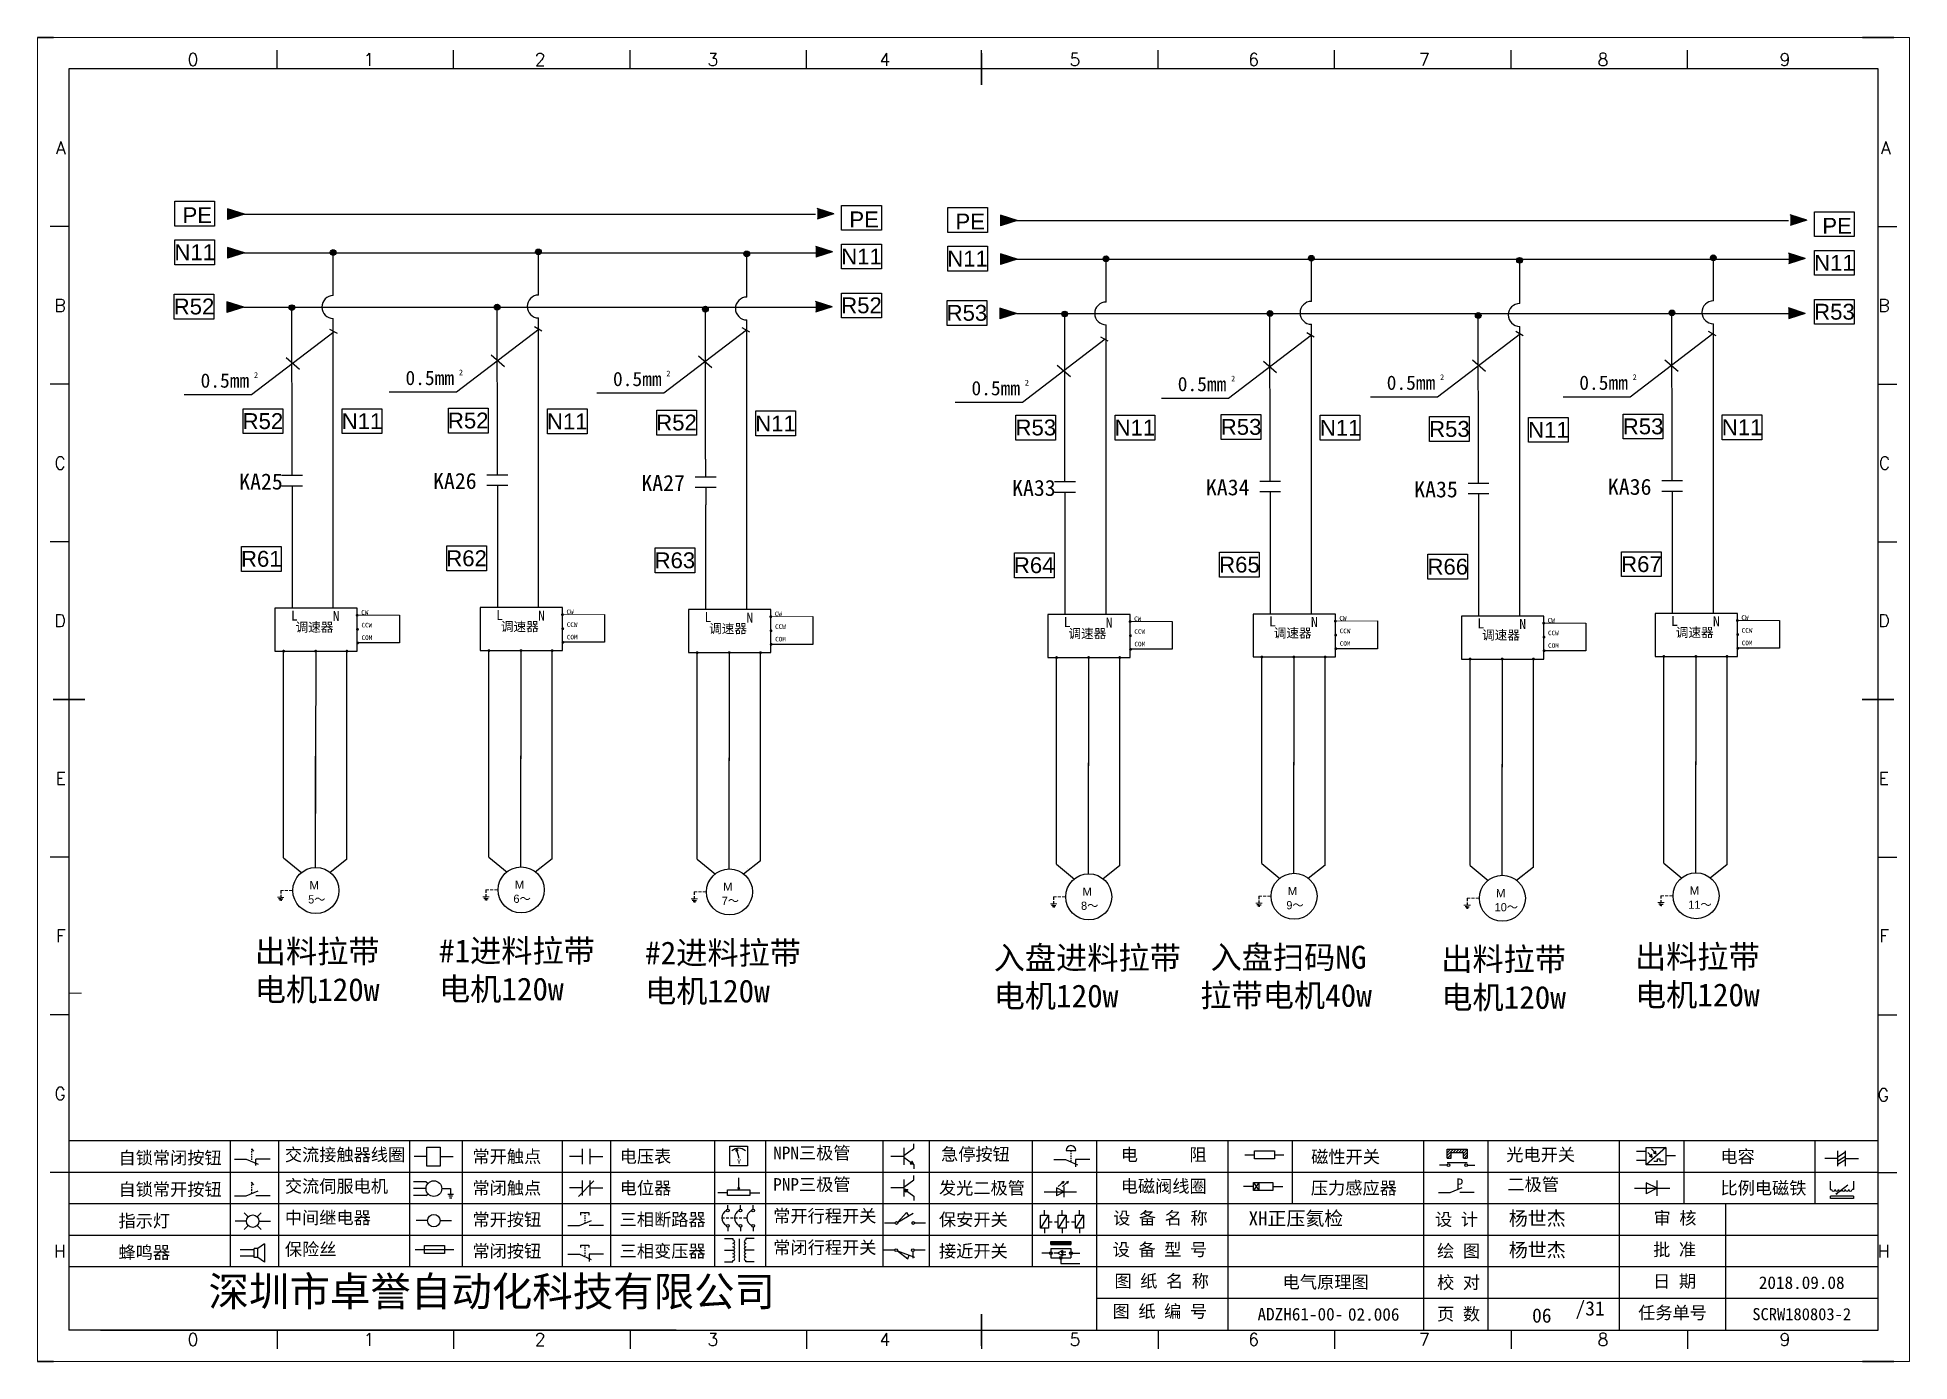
# Model space of a CAD drawing. Header units: millimetres. Extents: x 15130 to 37766, y 5931 to 11073.
# Drawn here: x 22954.3 to 23281.7, y 10083.5 to 10315 of the extents above; entities that cross this region are included whole.
import ezdxf
from ezdxf.enums import TextEntityAlignment as Align

# ---------------------------------------------------------------- set-up
doc = ezdxf.new("R2010")
doc.units = ezdxf.units.MM
doc.linetypes.add('DASHED', pattern=[0.75, 0.5, -0.25])
doc.layers.add('1', color=3, linetype='Continuous', lineweight=20)
doc.layers.add('元件', color=4, linetype='Continuous', lineweight=25)
doc.layers.add('AE_BOR', color=1, linetype='Continuous')
doc.layers.add('MISC', color=2, linetype='Continuous')
doc.styles.get("Standard").update_dxf_attribs({"font": ''})
doc.styles.add('WD', font='romans.shx', dxfattribs={"bigfont": 'gbcbig.shx'})
doc.styles.add('样式 0', font='')
doc.styles.add('样式 8', font='arial.ttf')
doc.styles.add('汉字', font='')
doc.styles.get('Standard').set_extended_font_data('SimSun')
doc.styles.get('样式 0').set_extended_font_data('KaiTi_GB2312')
doc.styles.get('汉字').set_extended_font_data('新宋体')

msp = doc.modelspace()

# ---------------------------------------------------------------- texts
at = {"color": 7, "lineweight": -2}
for p in [(23012.82, 10211.844), (23048.727, 10211.944), (23085.161, 10211.589), (23148.004, 10210.729), (23183.911, 10210.829), (23220.344, 10210.474), (23254.221, 10210.92)]:
    msp.add_text('CCW', height=0.8, dxfattribs=at).set_placement(p, align=Align.RIGHT)
at = {"style": '样式 8'}
for s, insert, char_height, width, attachment_point in [('N11', (22981.777, 10277.443), 2.772, 6.94087, 5), ('N11', (23098.406, 10276.703), 2.772, 6.94087, 5), ('N11', (23116.96, 10276.329), 2.772, 6.94087, 5), ('N11', (23268.58, 10275.589), 2.772, 6.94087, 5), ('R52', (22981.66, 10267.938), 2.772, 6.94087, 5), ('R52', (23098.406, 10268.138), 2.772, 6.94087, 5), ('R53', (23116.844, 10266.824), 2.772, 6.94087, 5), ('R53', (23268.58, 10267.023), 2.772, 6.94087, 5), ('R52', (22993.71, 10247.9), 2.772, 6.94087, 5), ('N11', (23011.034, 10247.9), 2.772, 6.94087, 5), ('R52', (23029.617, 10247.999), 2.772, 6.94087, 5), ('N11', (23046.941, 10247.865), 2.772, 6.94087, 5), ('R52', (23066.05, 10247.645), 2.772, 6.94087, 5), ('N11', (23083.374, 10247.51), 2.772, 6.94087, 5), ('R53', (23128.893, 10246.785), 2.772, 6.94087, 5), ('N11', (23146.217, 10246.785), 2.772, 6.94087, 5), ('R53', (23164.8, 10246.885), 2.772, 6.94087, 5), ('N11', (23182.124, 10246.75), 2.772, 6.94087, 5), ('R53', (23201.234, 10246.53), 2.772, 6.94087, 5), ('N11', (23218.557, 10246.395), 2.772, 6.94087, 5), ('R53', (23235.11, 10246.976), 2.772, 6.94087, 5), ('N11', (23252.434, 10246.842), 2.772, 6.94087, 5), ('R61', (22993.424, 10223.818), 2.772, 6.94087, 5), ('R62', (23029.331, 10223.917), 2.772, 6.94087, 5), ('R63', (23065.765, 10223.563), 2.772, 6.94087, 5), ('R64', (23128.607, 10222.703), 2.772, 6.94087, 5), ('R65', (23164.514, 10222.803), 2.772, 6.94087, 5), ('R66', (23200.948, 10222.448), 2.772, 6.94087, 5), ('R67', (23234.824, 10222.894), 2.772, 6.94087, 5), ('{\\C2;M}', (23001.851, 10167.478), 1.4336, 4.89597, 1), ('{\\C2;M}', (23037.758, 10167.578), 1.4336, 4.89597, 1), ('{\\C2;M}', (23074.192, 10167.223), 1.4336, 4.89597, 1), ('{\\fAIGDT|b0|i0|c2|p2;\\C2;5\\fSimSun|b0|i0|c134|p2;～}', (23001.619, 10165.008), 1.4336, 5.53203, 1), ('{\\fAIGDT|b0|i0|c2|p2;\\C2;6\\fSimSun|b0|i0|c134|p2;～}', (23037.526, 10165.108), 1.4336, 5.53203, 1), ('{\\fAIGDT|b0|i0|c2|p2;\\C2;7\\fSimSun|b0|i0|c134|p2;～}', (23073.959, 10164.753), 1.4336, 5.53203, 1), ('{\\fAIGDT|b0|i0|c2|p2;\\C2;8\\fSimSun|b0|i0|c134|p2;～}', (23136.802, 10163.894), 1.4336, 5.53203, 1), ('{\\C2;M}', (23137.034, 10166.364), 1.4336, 4.89597, 1), ('{\\fAIGDT|b0|i0|c2|p2;\\C2;9\\fSimSun|b0|i0|c134|p2;～}', (23172.709, 10163.994), 1.4336, 5.53203, 1), ('{\\C2;M}', (23172.941, 10166.463), 1.4336, 4.89597, 1), ('{\\C2;M}', (23209.375, 10166.108), 1.4336, 4.89597, 1), ('{\\fAIGDT|b0|i0|c2|p2;\\C2;11\\fSimSun|b0|i0|c134|p2;～}', (23243.019, 10164.085), 1.4336, 5.53203, 1), ('{\\C2;M}', (23243.251, 10166.555), 1.4336, 4.89597, 1), ('{\\fAIGDT|b0|i0|c2|p2;\\C2;10\\fSimSun|b0|i0|c134|p2;～}', (23209.143, 10163.639), 1.4336, 5.53203, 1)]:
    msp.add_mtext(s, dxfattribs=dict(at, insert=insert, char_height=char_height, width=width, attachment_point=attachment_point))
at = {"attachment_point": 1}
for s, insert, char_height, width in [('0.5mm ', (22982.809, 10256.263), 2.5, 18.43638), ('2', (22992.15, 10256.475), 1, 4.05808), ('0.5mm ', (23018.644, 10256.722), 2.5, 18.43638), ('2', (23027.985, 10256.934), 1, 4.05808), ('0.5mm ', (23054.939, 10256.538), 2.5, 18.43638), ('2', (23064.28, 10256.75), 1, 4.05808), ('0.5mm ', (23153.712, 10255.648), 2.5, 18.43638), ('2', (23163.054, 10255.86), 1, 4.05808), ('0.5mm ', (23190.264, 10255.887), 2.5, 18.43638), ('2', (23199.606, 10256.099), 1, 4.05808), ('0.5mm ', (23223.949, 10255.887), 2.5, 18.43638), ('2', (23233.291, 10256.099), 1, 4.05808), ('0.5mm ', (23117.638, 10254.931), 2.5, 18.43638), ('2', (23126.98, 10255.143), 1, 4.05808)]:
    msp.add_mtext(s, dxfattribs=dict(at, insert=insert, char_height=char_height, width=width))
at = {"color": 0, "lineweight": -2}
for s, insert, char_height, width, attachment_point in [('{调速器}', (22999.418, 10212.705), 1.62, 7.06375, 1), ('{调速器}', (23035.325, 10212.805), 1.62, 7.06375, 1), ('{调速器}', (23071.758, 10212.45), 1.62, 7.06375, 1), ('{调速器}', (23134.601, 10211.59), 1.62, 7.06375, 1), ('{调速器}', (23170.508, 10211.69), 1.62, 7.06375, 1), ('{调速器}', (23206.942, 10211.335), 1.62, 7.06375, 1), ('{调速器}', (23240.818, 10211.781), 1.62, 7.06375, 1), ('电气原理图', (23179.581, 10097.257), 2.205, 34.2306, 5), ('02.006', (23183.496, 10092.831), 2.205, 5.72397, 1)]:
    msp.add_mtext(s, dxfattribs=dict(at, insert=insert, char_height=char_height, width=width, attachment_point=attachment_point))
at = {"color": 0, "linetype": 'ByBlock', "lineweight": -2, "insert": (23217.396, 10091.508), "char_height": 2.5, "width": 5.1278, "attachment_point": 5}
msp.add_mtext('06', dxfattribs=at)
at = {"layer": 'MISC', "char_height": 2.772, "width": 4.96666, "attachment_point": 1, "style": '样式 8'}
for insert in [(22979.651, 10285.314), (23096.28, 10284.574), (23114.835, 10284.2), (23266.454, 10283.46)]:
    msp.add_mtext('PE', dxfattribs=dict(at, insert=insert))
at = {"layer": 'MISC', "color": 0, "style": '样式 0'}
for s, insert, char_height, width, attachment_point in [('KA25', (22989.563, 10238.753), 2.8, 7.9311, 1), ('KA26', (23023.464, 10238.853), 2.8, 7.9311, 1), ('KA27', (23059.897, 10238.498), 2.8, 7.9311, 1), ('KA33', (23124.747, 10237.639), 2.8, 7.9311, 1), ('KA34', (23158.647, 10237.738), 2.8, 7.9311, 1), ('KA35', (23195.08, 10237.383), 2.8, 7.9311, 1), ('KA36', (23228.957, 10237.83), 2.8, 7.9311, 1), ('\\pi6.764;{\\fSimSun|b0|i0|c134|p2;出料拉带\\P\\pi5.5402;电机}120w', (22985.518, 10151.636), 4, 35.28356, 4), ('\\pi3.0751;#1{\\fSimSun|b0|i0|c134|p2;进料拉带\\P\\pi5.5402;电机}120w', (23021.425, 10151.736), 4, 35.28356, 4), ('\\pi2.6942;#2{\\fSimSun|b0|i0|c134|p2;进料拉带\\P\\pi5.5402;电机}120w', (23057.859, 10151.381), 4, 35.28356, 4), ('\\pi0.81956;{\\fSimSun|b0|i0|c134|p2;入盘进料拉带\\P\\pi5.5402;电机}120w', (23120.701, 10150.522), 4, 35.28356, 4), ('\\pi2.8402;{\\fSimSun|b0|i0|c134|p2;入盘扫码}NG\\P\\pi1.064;{\\fSimSun|b0|i0|c134|p2;拉带电机}40w', (23156.608, 10150.622), 4, 35.28356, 4), ('\\pi6.764;{\\fSimSun|b0|i0|c134|p2;出料拉带\\P\\pi5.5402;电机}120w', (23193.042, 10150.267), 4, 35.28356, 4), ('\\pi6.764;{\\fSimSun|b0|i0|c134|p2;出料拉带\\P\\pi5.5402;电机}120w', (23226.918, 10150.713), 4, 35.28356, 4)]:
    msp.add_mtext(s, dxfattribs=dict(at, insert=insert, char_height=char_height, width=width, attachment_point=attachment_point))
at = {"layer": '元件', "color": 0}
for s, p in [('L', (22998.604, 10213.042)), ('N', (23005.929, 10212.942)), ('L', (23034.511, 10213.142)), ('N', (23041.836, 10213.042)), ('L', (23070.945, 10212.787)), ('N', (23078.269, 10212.687)), ('L', (23133.788, 10211.928)), ('N', (23141.112, 10211.827)), ('L', (23169.695, 10212.027)), ('N', (23177.019, 10211.927)), ('L', (23206.128, 10211.672)), ('N', (23213.453, 10211.572)), ('L', (23240.005, 10212.119)), ('N', (23247.329, 10212.019))]:
    msp.add_text(s, height=1.746, dxfattribs=at).set_placement(p)
for s, p in [('CW', (23012.146, 10214.065)), ('CW', (23048.053, 10214.165)), ('CW', (23084.487, 10213.81)), ('CW', (23147.33, 10212.951)), ('CW', (23183.237, 10213.05)), ('CW', (23219.67, 10212.695)), ('CW', (23253.547, 10213.142)), ('COM', (23012.836, 10209.647)), ('COM', (23048.743, 10209.747)), ('COM', (23085.177, 10209.392)), ('COM', (23148.019, 10208.532)), ('COM', (23183.926, 10208.632)), ('COM', (23220.36, 10208.277)), ('COM', (23254.236, 10208.723))]:
    msp.add_text(s, height=0.8, dxfattribs=at).set_placement(p, align=Align.RIGHT)

# ---------------------------------------------------------------- blocks, each defined once
blk = doc.blocks.new('磁性开关')
at = {"linetype": 'ByBlock'}
h = blk.add_hatch(dxfattribs=at)
h.set_pattern_fill('ANSI31', color=256, scale=0.1, style=0)
h.paths.add_polyline_path([(-1910.88, -776.69), (-1910.88, -775.29), (-1907.69, -775.29), (-1907.69, -776.69), (-1908.31, -776.69), (-1908.31, -775.79), (-1910.25, -775.79), (-1910.25, -776.69)])
for p, q in [((-1910.91, -777.81), (-1912.09, -777.81)), ((-1910.88, -776.69), (-1910.88, -775.29)), ((-1910.88, -775.29), (-1907.69, -775.29)), ((-1910.88, -776.69), (-1910.25, -776.69)), ((-1910.88, -777.39), (-1907.69, -777.39)), ((-1910.25, -776.69), (-1910.25, -775.79)), ((-1910.25, -775.79), (-1908.31, -775.79)), ((-1908.31, -776.69), (-1908.31, -775.79)), ((-1908.31, -776.69), (-1907.69, -776.69)), ((-1907.69, -775.29), (-1907.69, -776.69)), ((-1907.66, -777.81), (-1906.48, -777.81))]:
    blk.add_line(p, q, dxfattribs=at)
for centre in [(-1910.68, -777.81), (-1907.88, -777.81)]:
    blk.add_circle(centre, 0.225, dxfattribs=at)
blk = doc.blocks.new('*U8')
at = {"linetype": 'ByBlock'}
for p, q in [((-1909.23, -780.45), (-1909.23, -780.67)), ((-1909.23, -780.45), (-1908.92, -780.84)), ((-1909.23, -780.84), (-1909.23, -781.05)), ((-1911.92, -782.07), (-1910.06, -782.07)), ((-1910.06, -782.07), (-1908.18, -782.88)), ((-1909.23, -781.23), (-1909.23, -781.44)), ((-1909.23, -781.61), (-1909.23, -781.83)), ((-1909.23, -782), (-1909.23, -782.21)), ((-1909.23, -782.38), (-1909.23, -782.43)), ((-1908.52, -783.07), (-1908.52, -782.07)), ((-1906.25, -782.07), (-1908.52, -782.07))]:
    blk.add_line(p, q, dxfattribs=at)
blk = doc.blocks.new('*U11')
at = {"linetype": 'ByBlock'}
for p, q in [((-1911.92, -792.89), (-1910.06, -792.89)), ((-1910.06, -792.89), (-1908.18, -792.08)), ((-1908.88, -791.17), (-1909.23, -790.71)), ((-1909.23, -790.71), (-1909.23, -790.92)), ((-1909.23, -791.09), (-1909.23, -791.31)), ((-1909.23, -791.48), (-1909.23, -791.69)), ((-1909.23, -791.86), (-1909.23, -792.08)), ((-1909.23, -792.25), (-1909.23, -792.47)), ((-1906.25, -792.89), (-1908.52, -792.89))]:
    blk.add_line(p, q, dxfattribs=at)
blk = doc.blocks.new('蜂鸣器')
at = {"linetype": 'ByBlock'}
for p, q in [((-1907.17, -795.53), (-1908.25, -796.26)), ((-1907.17, -795.53), (-1907.17, -798.41)), ((-1908.8, -796.48), (-1911.01, -796.48)), ((-1908.8, -797.46), (-1911.01, -797.46)), ((-1908.25, -796.26), (-1908.8, -796.26)), ((-1908.8, -797.68), (-1908.8, -796.26)), ((-1908.25, -797.68), (-1908.8, -797.68)), ((-1908.25, -797.68), (-1908.25, -796.26)), ((-1907.17, -798.41), (-1908.25, -797.68))]:
    blk.add_line(p, q, dxfattribs=at)
blk = doc.blocks.new('指示灯')
at = {"linetype": 'ByBlock'}
for p, q in [((-1854.25, -776.92), (-1856.06, -776.92)), ((-1854.62, -775.59), (-1853.97, -776.23)), ((-1854.62, -778.25), (-1853.97, -777.61)), ((-1851.9, -775.59), (-1852.54, -776.23)), ((-1851.9, -778.25), (-1852.54, -777.61)), ((-1852.26, -776.92), (-1850.45, -776.92))]:
    blk.add_line(p, q, dxfattribs=at)
blk.add_circle((-1853.26, -776.92), 0.992, dxfattribs=at)
blk = doc.blocks.new('光电开关')
at = {"linetype": 'ByBlock'}
h = blk.add_hatch(dxfattribs=at)
h.set_pattern_fill('ANSI31', color=256, scale=0.01, style=0)
h.set_pattern_definition([(45, (0.172267, 0), (-0.0224506403, 0.0224506403), [])])
h.paths.add_polyline_path([(-1882.44, -776.34), (-1882.5, -775.91), (-1882.68, -776.07)])
h.paths.add_polyline_path([(-1882.86, -776.23), (-1882.44, -776.34), (-1882.68, -776.07)])
h.paths.add_polyline_path([(-1883.05, -776.88), (-1883.11, -776.45), (-1883.29, -776.61)])
h.paths.add_polyline_path([(-1883.47, -776.77), (-1883.05, -776.88), (-1883.29, -776.61)])
for p, q in [((-1884.01, -775.96), (-1885.56, -775.96)), ((-1884.01, -777.39), (-1885.56, -777.39)), ((-1880.91, -775.3), (-1884.01, -778.05)), ((-1883.75, -776.09), (-1883.05, -776.88)), ((-1883.11, -776.45), (-1883.47, -776.77)), ((-1883.05, -776.88), (-1883.47, -776.77)), ((-1883.14, -775.55), (-1882.44, -776.34)), ((-1883.05, -776.88), (-1883.11, -776.45)), ((-1882.5, -775.91), (-1882.86, -776.23)), ((-1882.44, -776.34), (-1882.86, -776.23)), ((-1882.78, -777.47), (-1882.23, -777.47)), ((-1882.44, -776.34), (-1882.5, -775.91)), ((-1882.23, -777.47), (-1882.23, -777.14)), ((-1882.23, -777.14), (-1881.78, -777.14)), ((-1881.78, -777.47), (-1881.78, -777.14)), ((-1881.23, -777.47), (-1881.78, -777.47)), ((-1879.37, -776.67), (-1880.91, -776.67))]:
    blk.add_line(p, q, dxfattribs=at)
blk.add_lwpolyline([(-1884.01, -775.3), (-1880.91, -775.3), (-1880.91, -778.05), (-1884.01, -778.05)], close=True, dxfattribs=at)
blk = doc.blocks.new('交流接触器线圈')
at = {"linetype": 'ByBlock'}
for p, q in [((-1880.82, -781.77), (-1882.87, -781.77)), ((-1878.72, -781.77), (-1876.67, -781.77))]:
    blk.add_line(p, q, dxfattribs=at)
blk.add_lwpolyline([(-1880.82, -780.28), (-1878.72, -780.28), (-1878.72, -783.26), (-1880.82, -783.26)], close=True, dxfattribs=at)
blk = doc.blocks.new('交流伺服电机')
at = {"linetype": 'ByBlock'}
for p, q in [((-1880.97, -785.75), (-1882.94, -785.75)), ((-1880.97, -786.85), (-1882.94, -786.85)), ((-1880.97, -785.75), (-1880.65, -786.03)), ((-1878.49, -786.85), (-1877.07, -786.85)), ((-1877.07, -786.85), (-1877.07, -787.72)), ((-1880.97, -787.94), (-1882.94, -787.94)), ((-1880.97, -787.94), (-1880.65, -787.67)), ((-1877.54, -787.72), (-1876.59, -787.72)), ((-1877.38, -788.01), (-1876.75, -788.01)), ((-1877.23, -788.29), (-1876.9, -788.29))]:
    blk.add_line(p, q, dxfattribs=at)
blk.add_circle((-1879.73, -786.85), 1.24, dxfattribs=at)
blk = doc.blocks.new('中间继电器')
at = {"linetype": 'ByBlock'}
for p, q in [((-1880.72, -791.92), (-1882.54, -791.92)), ((-1878.74, -791.92), (-1876.92, -791.92))]:
    blk.add_line(p, q, dxfattribs=at)
blk.add_circle((-1879.73, -791.92), 0.992, dxfattribs=at)
blk = doc.blocks.new('保险丝')
at = {"linetype": 'ByBlock'}
blk.add_line((-1882.72, -796.49), (-1876.55, -796.49), dxfattribs=at)
blk.add_lwpolyline([(-1881.2, -795.86), (-1878.06, -795.86), (-1878.06, -797.12), (-1881.2, -797.12)], close=True, dxfattribs=at)
blk = doc.blocks.new('常开按钮')
at = {"linetype": 'ByBlock'}
for p, q in [((-1910.06, -787.73), (-1908.18, -786.93)), ((-1909.9, -785.68), (-1908.56, -785.68)), ((-1909.9, -785.68), (-1909.9, -786.07)), ((-1909.23, -785.68), (-1909.23, -785.89)), ((-1909.23, -786.06), (-1909.23, -786.28)), ((-1909.23, -786.45), (-1909.23, -786.67)), ((-1909.23, -786.84), (-1909.23, -787.05)), ((-1908.56, -785.68), (-1908.56, -786.07)), ((-1911.92, -787.73), (-1910.06, -787.73)), ((-1909.23, -787.22), (-1909.23, -787.38)), ((-1906.25, -787.73), (-1908.52, -787.73))]:
    blk.add_line(p, q, dxfattribs=at)
blk = doc.blocks.new('常开触点')
at = {"linetype": 'ByBlock'}
for p, q in [((-1853.82, -782.99), (-1853.82, -780.56)), ((-1852.6, -782.99), (-1852.6, -780.56)), ((-1853.82, -781.77), (-1855.88, -781.77)), ((-1852.6, -781.77), (-1850.55, -781.77))]:
    blk.add_line(p, q, dxfattribs=at)
blk = doc.blocks.new('常闭触点')
at = {"linetype": 'ByBlock'}
for p, q in [((-1853.82, -786.77), (-1855.88, -786.77)), ((-1852.01, -785.66), (-1854.43, -788.1)), ((-1853.82, -787.99), (-1853.82, -785.56)), ((-1852.6, -787.99), (-1852.6, -785.56)), ((-1852.6, -786.77), (-1850.55, -786.77))]:
    blk.add_line(p, q, dxfattribs=at)
blk = doc.blocks.new('常闭按钮')
at = {"linetype": 'ByBlock'}
for p, q in [((-1856.13, -792.28), (-1854.28, -792.28)), ((-1854.28, -792.28), (-1852.4, -793.09)), ((-1854.11, -790.83), (-1852.77, -790.83)), ((-1854.11, -790.83), (-1854.11, -791.22)), ((-1853.44, -790.83), (-1853.44, -791.04)), ((-1853.44, -791.21), (-1853.44, -791.43)), ((-1853.44, -791.6), (-1853.44, -791.82)), ((-1853.44, -791.99), (-1853.44, -792.2)), ((-1853.44, -792.37), (-1853.44, -792.53)), ((-1852.77, -790.83), (-1852.77, -791.22)), ((-1850.47, -792.28), (-1852.73, -792.28)), ((-1852.73, -792.28), (-1852.73, -793.43))]:
    blk.add_line(p, q, dxfattribs=at)
blk = doc.blocks.new('电磁阀线圈')
at = {"linetype": 'ByBlock'}
for p, q in [((-1854.61, -795.92), (-1853.75, -797.16)), ((-1853.75, -795.92), (-1854.61, -797.16)), ((-1853.75, -795.92), (-1853.75, -797.16)), ((-1854.61, -796.54), (-1856.17, -796.54)), ((-1851.53, -796.54), (-1849.97, -796.54))]:
    blk.add_line(p, q, dxfattribs=at)
blk.add_lwpolyline([(-1854.61, -795.92), (-1851.53, -795.92), (-1851.53, -797.16), (-1854.61, -797.16)], close=True, dxfattribs=at)
blk = doc.blocks.new('电压表')
at = {"linetype": 'ByBlock'}
for p, q in [((-1814.84, -780.75), (-1814.91, -781.13)), ((-1814.6, -781.05), (-1814.91, -781.13)), ((-1814.84, -780.75), (-1814.46, -782.26)), ((-1814.84, -780.75), (-1814.6, -781.05))]:
    blk.add_line(p, q, dxfattribs=at)
blk.add_lwpolyline([(-1815.84, -780.34), (-1813.07, -780.34), (-1813.07, -783.49), (-1815.84, -783.49)], close=True, dxfattribs=at)
blk.add_arc((-1814.46, -782.26), 1.56, 46.8313, 133.1687, dxfattribs=at)
at = {"linetype": 'ByBlock', "insert": (-1814.7, -782.39), "char_height": 0.75, "width": 0.6768, "attachment_point": 1}
blk.add_mtext('V', dxfattribs=at)
blk = doc.blocks.new('电位器')
at = {"linetype": 'ByBlock'}
for p, q in [((-1814.45, -787.3), (-1814.62, -786.96)), ((-1814.62, -786.96), (-1814.27, -786.96)), ((-1814.45, -787.3), (-1814.45, -785.39)), ((-1814.45, -787.3), (-1814.27, -786.96)), ((-1816.21, -787.75), (-1817.79, -787.75)), ((-1812.68, -787.75), (-1811.1, -787.75))]:
    blk.add_line(p, q, dxfattribs=at)
blk.add_lwpolyline([(-1816.21, -787.3), (-1812.68, -787.3), (-1812.68, -788.2), (-1816.21, -788.2)], close=True, dxfattribs=at)
blk = doc.blocks.new('三相断路器')
at = {"linetype": 'ByBlock'}
for p, q in [((-1816.17, -790.33), (-1816.17, -789.7)), ((-1814.17, -790.33), (-1814.17, -789.7)), ((-1812.18, -790.33), (-1812.18, -789.7)), ((-1817.14, -791.74), (-1816.72, -791.74)), ((-1816.45, -791.74), (-1816.03, -791.74)), ((-1815.76, -791.74), (-1815.34, -791.74)), ((-1815.07, -791.74), (-1814.65, -791.74)), ((-1814.38, -791.74), (-1813.96, -791.74)), ((-1813.69, -791.74), (-1813.27, -791.74)), ((-1816.17, -793.19), (-1816.17, -793.83)), ((-1814.17, -793.19), (-1814.17, -793.83)), ((-1812.18, -793.19), (-1812.18, -793.83))]:
    blk.add_line(p, q, dxfattribs=at)
for centre in [(-1816.17, -790.55), (-1816.17, -792.98), (-1814.17, -790.55), (-1814.17, -792.98), (-1812.18, -790.55), (-1812.18, -792.98)]:
    blk.add_circle(centre, 0.219, dxfattribs=at)
for centre in [(-1815.81, -791.74), (-1813.82, -791.74), (-1811.83, -791.74)]:
    blk.add_arc(centre, 1.32, 115.5791, 244.4209, dxfattribs=at)
blk = doc.blocks.new('三相变压器')
at = {"linetype": 'ByBlock'}
for p, q in [((-1816.69, -795.03), (-1815.37, -795.03)), ((-1815.37, -795.03), (-1815.37, -795.24)), ((-1814.34, -798.7), (-1814.34, -795.04)), ((-1812, -795.03), (-1813.32, -795.03)), ((-1813.32, -795.03), (-1813.32, -795.24)), ((-1816.69, -796.87), (-1815.37, -796.87)), ((-1816.69, -798.71), (-1815.37, -798.71)), ((-1815.37, -798.71), (-1815.37, -798.5)), ((-1812, -796.87), (-1813.32, -796.87)), ((-1813.32, -798.71), (-1813.32, -798.5)), ((-1812, -798.71), (-1813.32, -798.71))]:
    blk.add_line(p, q, dxfattribs=at)
for centre, start, end in [((-1815.37, -795.51), 270, 90), ((-1815.37, -796.06), 270, 90), ((-1813.32, -795.51), 90, 270), ((-1813.32, -796.06), 90, 270), ((-1815.37, -796.6), 270, 90), ((-1815.37, -797.14), 270, 90), ((-1815.37, -797.68), 270, 90), ((-1815.37, -798.23), 270, 90), ((-1813.32, -796.6), 90, 270), ((-1813.32, -797.14), 90, 270), ((-1813.32, -797.68), 90, 270), ((-1813.32, -798.23), 90, 270)]:
    blk.add_arc(centre, 0.271, start, end, dxfattribs=at)
blk = doc.blocks.new('压力感应器')
at = {"linetype": 'ByBlock'}
for p, q in [((-1817.44, -777.73), (-1815.59, -777.73)), ((-1815.59, -777.73), (-1813.71, -776.93)), ((-1811.78, -777.73), (-1814.05, -777.73))]:
    blk.add_line(p, q, dxfattribs=at)
at = {"linetype": 'ByBlock', "insert": (-1814.65, -775.48), "char_height": 1.68, "width": 1.2242, "attachment_point": 1}
blk.add_mtext('{\\fNSimSun|b0|i0|c134|p49;P}', dxfattribs=at)
blk = doc.blocks.new('二极管')
at = {"linetype": 'ByBlock'}
for p, q in [((-1787.52, -776.77), (-1781.92, -776.77)), ((-1783.97, -776.77), (-1785.69, -775.9)), ((-1785.69, -775.9), (-1785.69, -777.65)), ((-1783.97, -776.77), (-1785.69, -777.65)), ((-1783.97, -777.99), (-1783.97, -775.56))]:
    blk.add_line(p, q, dxfattribs=at)
blk = doc.blocks.new('NPN三极管')
at = {"linetype": 'ByBlock'}
for p, q in [((-1785.73, -780.61), (-1785.73, -783.32)), ((-1785.73, -781.82), (-1784.15, -780.66)), ((-1784.15, -780.66), (-1784.15, -779.98)), ((-1785.73, -781.97), (-1787.81, -781.97)), ((-1785.73, -782.11), (-1784.15, -783.27)), ((-1784.41, -782.73), (-1784.74, -783.18)), ((-1784.15, -783.27), (-1784.74, -783.18)), ((-1784.15, -783.27), (-1784.41, -782.73)), ((-1784.15, -783.27), (-1784.15, -783.96))]:
    blk.add_line(p, q, dxfattribs=at)
blk = doc.blocks.new('PNP三极管')
at = {"linetype": 'ByBlock'}
for p, q in [((-1784.9, -786.74), (-1786.98, -786.74)), ((-1784.9, -785.38), (-1784.9, -788.09)), ((-1784.9, -786.59), (-1783.32, -785.43)), ((-1784.9, -786.88), (-1783.32, -788.04)), ((-1784.9, -786.88), (-1784.31, -786.97)), ((-1784.9, -786.88), (-1784.64, -787.42)), ((-1784.31, -786.97), (-1784.64, -787.42)), ((-1783.32, -785.43), (-1783.32, -784.75)), ((-1783.32, -788.04), (-1783.32, -788.73))]:
    blk.add_line(p, q, dxfattribs=at)
blk = doc.blocks.new('常开行程开关')
at = {"linetype": 'ByBlock'}
for p, q in [((-1786.29, -792.3), (-1788.01, -792.3)), ((-1785.89, -792.17), (-1784.52, -790.62)), ((-1785.89, -792.17), (-1783.43, -790.72)), ((-1784.52, -790.62), (-1784.19, -791.17)), ((-1781.48, -792.3), (-1783.21, -792.3))]:
    blk.add_line(p, q, dxfattribs=at)
for centre in [(-1786.07, -792.3), (-1783.42, -792.3)]:
    blk.add_circle(centre, 0.219, dxfattribs=at)
blk = doc.blocks.new('常闭行程开关')
at = {"linetype": 'ByBlock'}
for p, q in [((-1786.34, -796.62), (-1788.07, -796.62)), ((-1785.93, -796.72), (-1783.25, -797.7)), ((-1785.93, -796.72), (-1784.3, -798)), ((-1784.3, -798), (-1784.08, -797.4)), ((-1783.48, -796.84), (-1783.48, -797.85)), ((-1781.54, -796.62), (-1783.26, -796.62))]:
    blk.add_line(p, q, dxfattribs=at)
for centre in [(-1786.12, -796.62), (-1783.48, -796.62)]:
    blk.add_circle(centre, 0.219, dxfattribs=at)
blk = doc.blocks.new('电容')
at = {"linetype": 'ByBlock'}
for p, q in [((-1756.08, -782.99), (-1756.08, -780.56)), ((-1754.86, -780.79), (-1756.08, -781.55)), ((-1754.86, -782.99), (-1754.86, -780.56)), ((-1756.08, -781.77), (-1758.13, -781.77)), ((-1754.86, -781.44), (-1756.08, -782.2)), ((-1754.86, -781.99), (-1756.08, -782.75)), ((-1754.86, -781.77), (-1752.81, -781.77))]:
    blk.add_line(p, q, dxfattribs=at)
blk = doc.blocks.new('发光二极管')
at = {"linetype": 'ByBlock'}
for p, q in [((-1758.01, -786.77), (-1752.89, -786.77)), ((-1754.84, -786.77), (-1756.04, -786.16)), ((-1756.04, -786.16), (-1756.04, -787.39)), ((-1754.84, -786.77), (-1756.04, -787.39)), ((-1755.78, -785.92), (-1754.89, -785.14)), ((-1754.89, -785.14), (-1755.2, -785.22)), ((-1755.2, -785.22), (-1755.01, -785.43)), ((-1755.08, -785.92), (-1754.18, -785.14)), ((-1754.89, -785.14), (-1755.01, -785.43)), ((-1754.84, -787.63), (-1754.84, -785.92)), ((-1754.18, -785.14), (-1754.49, -785.22)), ((-1754.49, -785.22), (-1754.31, -785.43)), ((-1754.18, -785.14), (-1754.31, -785.43))]:
    blk.add_line(p, q, dxfattribs=at)
blk = doc.blocks.new('比例电磁阀')
at = {"linetype": 'ByBlock'}
for p, q in [((-1757.26, -775.38), (-1757.26, -776.71)), ((-1757.26, -776.71), (-1757.05, -776.71)), ((-1753.6, -777.73), (-1757.25, -777.73)), ((-1757.25, -778.13), (-1757.25, -777.73)), ((-1753.6, -778.13), (-1757.25, -778.13)), ((-1754.5, -775.98), (-1756.35, -777.44)), ((-1756.35, -777.44), (-1756.25, -777.25)), ((-1756.35, -777.44), (-1756.15, -777.38)), ((-1756.15, -777.38), (-1756.25, -777.25)), ((-1753.58, -776.71), (-1753.8, -776.71)), ((-1753.6, -777.73), (-1753.6, -778.13)), ((-1753.58, -775.38), (-1753.58, -776.71))]:
    blk.add_line(p, q, dxfattribs=at)
for centre in [(-1756.78, -776.71), (-1756.24, -776.71), (-1755.7, -776.71), (-1755.15, -776.71), (-1754.61, -776.71), (-1754.07, -776.71)]:
    blk.add_arc(centre, 0.271, 180, 0, dxfattribs=at)
blk = doc.blocks.new('保安开关')
at = {"linetype": 'ByBlock'}
for p, q in [((-1757.96, -790.79), (-1757.96, -789.97)), ((-1755.17, -790.79), (-1755.17, -789.97)), ((-1752.39, -790.79), (-1752.39, -789.97)), ((-1757.33, -790.79), (-1758.6, -792.81)), ((-1757.96, -792.81), (-1757.96, -793.62)), ((-1757.33, -791.8), (-1756.72, -791.8)), ((-1756.35, -791.8), (-1755.89, -791.8)), ((-1754.54, -790.79), (-1755.81, -792.81)), ((-1755.17, -792.81), (-1755.17, -793.62)), ((-1754.52, -791.8), (-1754.06, -791.8)), ((-1753.69, -791.8), (-1753.08, -791.8)), ((-1751.75, -790.79), (-1753.02, -792.81)), ((-1752.39, -792.81), (-1752.39, -793.62))]:
    blk.add_line(p, q, dxfattribs=at)
for points in [[(-1758.6, -790.79), (-1757.33, -790.79), (-1757.33, -792.81), (-1758.6, -792.81)], [(-1755.81, -790.79), (-1754.54, -790.79), (-1754.54, -792.81), (-1755.81, -792.81)], [(-1753.02, -790.79), (-1751.75, -790.79), (-1751.75, -792.81), (-1753.02, -792.81)]]:
    blk.add_lwpolyline(points, close=True, dxfattribs=at)
blk = doc.blocks.new('接近开关')
at = {"linetype": 'ByBlock'}
h = blk.add_hatch(dxfattribs=at)
h.set_pattern_fill('ANSI31', color=256, scale=0.01, style=0)
h.set_pattern_definition([(45, (-89.131516, -30.795668), (-0.0224506403, 0.0224506403), [])])
h.paths.add_polyline_path([(-1516.96, -1123.35), (-1516.96, -1122.85), (-1513.76, -1122.85), (-1513.76, -1123.35)])
for p, q in [((-1517.18, -1124.71), (-1518.36, -1124.71)), ((-1516.96, -1123.35), (-1516.96, -1122.85)), ((-1516.96, -1122.85), (-1513.76, -1122.85)), ((-1516.96, -1123.35), (-1513.76, -1123.35)), ((-1516.96, -1123.95), (-1513.76, -1123.95)), ((-1516.96, -1123.95), (-1516.96, -1125.47)), ((-1516.96, -1125.47), (-1513.76, -1125.47)), ((-1515.91, -1124.71), (-1516.45, -1124.71)), ((-1515.11, -1124.31), (-1515.91, -1124.71)), ((-1515.11, -1125.11), (-1515.91, -1124.71)), ((-1515.33, -1124.53), (-1515.17, -1124.53)), ((-1515.33, -1124.88), (-1515.17, -1124.88)), ((-1515.25, -1124.45), (-1515.25, -1124.61)), ((-1515.11, -1124.31), (-1515.11, -1125.11)), ((-1515.11, -1124.48), (-1514.58, -1124.48)), ((-1515.11, -1124.94), (-1514.58, -1124.94)), ((-1513.76, -1122.85), (-1513.76, -1123.35)), ((-1513.76, -1123.95), (-1513.76, -1125.47)), ((-1513.54, -1124.71), (-1512.36, -1124.71)), ((-1515.36, -1125.69), (-1515.36, -1126.36)), ((-1515.36, -1126.36), (-1512.36, -1126.36))]:
    blk.add_line(p, q, dxfattribs=at)
for centre in [(-1516.96, -1124.71), (-1515.36, -1125.47), (-1513.76, -1124.71)]:
    blk.add_circle(centre, 0.225, dxfattribs=at)
blk = doc.blocks.new('电阻')
at = {"linetype": 'ByBlock'}
for p, q in [((-3.09, 0), (-1.57, 0)), ((1.57, 0), (3.09, 0))]:
    blk.add_line(p, q, dxfattribs=at)
blk.add_lwpolyline([(-1.57, 0.63), (1.57, 0.63), (1.57, -0.63), (-1.57, -0.63)], close=True, dxfattribs=at)
blk = doc.blocks.new('急停按钮')
at = {"linetype": 'ByBlock'}
for p, q in [((-1.86, 0), (0, 0)), ((0, 0), (1.88, -0.81)), ((0.06, 1.45), (1.61, 1.45)), ((0.83, 1.45), (0.83, 1.24)), ((0.83, 1.07), (0.83, 0.85)), ((0.83, 0.68), (0.83, 0.47)), ((0.83, 0.29), (0.83, 0.08)), ((3.81, 0), (1.54, 0)), ((1.54, 0), (1.54, -1.15)), ((0.83, -0.09), (0.83, -0.24))]:
    blk.add_line(p, q, dxfattribs=at)
blk.add_arc((0.83, 1.45), 0.774, 0, 180)
blk = doc.blocks.new('电控横A4')
for p, q in [((292, -5), (5, -5)), ((5, -5), (5, -205)), ((292, -205), (292, -5)), ((10.03, -205), (289.53, -205)), ((130.8, -205), (190.75, -205)), ((190.75, -205), (259.54, -205))]:
    blk.add_line(p, q)
at = {"lineweight": 9, "ltscale": 0.1}
for p, q in [((5, -151.57), (7, -151.57)), ((101.34, -205), (130.8, -205)), ((129.44, -205), (129.44, -205)), ((129.44, -205), (129.44, -205)), ((129.44, -205), (129.44, -205)), ((129.44, -205), (129.44, -205))]:
    blk.add_line(p, q, dxfattribs=at)
at = {"linetype": 'ByBlock'}
for p, q in [((292, -175), (5, -175)), ((292, -180), (5, -180)), ((292, -185), (5, -185)), ((292, -190), (5, -190)), ((292, -195), (5, -195)), ((292, -200), (168.03, -200))]:
    blk.add_line(p, q, dxfattribs=at)
at = {"color": 0, "lineweight": -2}
for p, q in [((30.58, -175), (30.58, -195)), ((38.26, -175), (38.26, -195)), ((59.05, -175), (59.05, -195)), ((67.4, -175), (67.4, -195)), ((83.26, -175), (83.26, -195)), ((90.91, -175), (90.91, -195)), ((107.4, -175), (107.4, -195)), ((115.5, -175), (115.5, -195)), ((134.12, -175), (134.12, -195)), ((141.48, -175), (141.48, -195)), ((157.79, -175), (157.79, -195)), ((168.03, -175), (168.03, -204.92)), ((188.84, -175), (188.84, -185)), ((199.08, -175), (199.08, -185)), ((219.89, -175), (219.89, -185)), ((230.12, -175), (230.12, -185)), ((250.93, -175), (250.93, -185)), ((261.17, -175), (261.17, -185)), ((281.98, -175), (281.98, -185)), ((188.84, -185), (188.84, -204.92)), ((219.89, -185), (219.89, -205)), ((230.12, -185), (230.12, -205)), ((250.93, -185), (250.93, -205)), ((267.79, -185), (267.79, -205))]:
    blk.add_line(p, q, dxfattribs=at)
at = {"color": 0, "ltscale": 2}
for p, q in [((292, -205), (292, -183.55)), ((101.34, -205), (5, -205)), ((259.54, -205), (289.53, -205)), ((259.54, -205), (292, -205))]:
    blk.add_line(p, q, dxfattribs=at)
at = {"layer": 'AE_BOR', "lineweight": 30}
for p, q in [((2.53, 0), (0, 0)), ((294.53, 0), (289.53, 0)), ((0, -210), (2.53, -210)), ((294.53, -210), (289.53, -210))]:
    blk.add_line(p, q, dxfattribs=at)
at = {"layer": 'AE_BOR', "color": 1, "lineweight": 15}
for p, q in [((0, 0), (297, 0)), ((0, -210), (0, 0)), ((297, 0), (297, -210)), ((297, -210), (0, -210))]:
    blk.add_line(p, q, dxfattribs=at)
at = {"layer": 'AE_BOR'}
for p, q in [((38.03, -5), (38.03, -2)), ((66.03, -5), (66.03, -2)), ((94.03, -5), (94.03, -2)), ((122.03, -5), (122.03, -2)), ((149.78, -5), (149.78, -2)), ((177.78, -5), (177.78, -2)), ((205.78, -5), (205.78, -2)), ((233.78, -5), (233.78, -2)), ((261.78, -5), (261.78, -2)), ((5, -30), (2, -30)), ((292, -30), (295, -30)), ((5, -55), (2, -55)), ((292, -55), (295, -55)), ((5, -80), (2, -80)), ((292, -80), (295, -80)), ((5, -130), (2, -130)), ((292, -130), (295, -130)), ((5, -155), (2, -155)), ((292, -155), (295, -155)), ((5, -180), (2, -180)), ((292, -180), (295, -180)), ((38.03, -205), (38.03, -208)), ((66.03, -205), (66.03, -208)), ((94.03, -205), (94.03, -208)), ((122.03, -205), (122.03, -208)), ((149.78, -205), (149.78, -208)), ((177.78, -205), (177.78, -208)), ((205.78, -205), (205.78, -208)), ((233.78, -205), (233.78, -208)), ((261.78, -205), (261.78, -208))]:
    blk.add_line(p, q, dxfattribs=at)
at = {"layer": 'AE_BOR', "color": 2, "lineweight": 30}
for p, q in [((149.78, -7.5), (149.78, -2.5)), ((2.5, -105), (7.5, -105)), ((289.5, -105), (294.5, -105)), ((149.78, -202.5), (149.78, -207.5)), ((149.78, -205), (149.78, -207.5))]:
    blk.add_line(p, q, dxfattribs=at)
at = {"linetype": 'ByBlock'}
for name, p in [('*U8', (1943.19, 604.18)), ('交流接触器线圈', (1942.62, 604.27)), ('常开触点', (1940.27, 604.3)), ('电压表', (1925.71, 604.52)), ('NPN三极管', (1923.2, 604.5)), ('磁性开关', (2134.53, 598.96)), ('光电开关', (2139.22, 599.27)), ('电容', (2041.69, 603.98)), ('电位器', (1925.71, 604.52)), ('PNP三极管', (1922.37, 604.27)), ('压力感应器', (2039.72, 594.52)), ('*U11', (1943.19, 609.18)), ('交流伺服电机', (1942.62, 604.27)), ('常闭触点', (1940.27, 604.3)), ('发光二极管', (1917.72, 603.69)), ('电磁阀线圈', (2047.53, 614.3)), ('二极管', (2040.91, 594.27)), ('比例电磁阀', (2041.69, 593.98)), ('指示灯', (1887.41, 589.18)), ('中间继电器', (1942.62, 604.27)), ('常开按钮', (1996.06, 599.3)), ('三相断路器', (1925.71, 604.52)), ('常开行程开关', (1922.37, 604.27)), ('保安开关', (1917.72, 603.98)), ('蜂鸣器', (1943.19, 604.18)), ('保险丝', (1942.62, 604.27)), ('常闭按钮', (1940.27, 599.3)), ('三相变压器', (1925.71, 604.52)), ('常闭行程开关', (1922.37, 604.27)), ('接近开关', (1677.72, 931.9))]:
    blk.add_blockref(name, p, dxfattribs=at)
for name, p in [('急停按钮', (163.12, -177.98)), ('电阻', (194.66, -177.22))]:
    blk.add_blockref(name, p)
at = {"char_height": 2, "attachment_point": 1, "style": '汉字'}
for s, insert in [('{\\fKaiTi_GB2312|b0|i0|c134|p49;自锁常闭按钮}', (12.86, -176.69)), ('{\\fKaiTi_GB2312|b0|i0|c134|p49;交流接触器线圈}', (39.25, -176.19)), ('{\\fKaiTi_GB2312|b0|i0|c134|p49;常开触点}', (69.01, -176.48)), ('{\\fKaiTi_GB2312|b0|i0|c134|p49;电压表}', (92.37, -176.47)), ('{\\fKaiTi_GB2312|b0|i0|c134|p49;NPN三极管}', (116.73, -175.91)), ('{\\fKaiTi_GB2312|b0|i0|c134|p49;急停按钮}', (143.35, -176.12)), ('{\\fKaiTi_GB2312|b0|i0|c134|p49;电      阻}', (171.86, -176.19)), ('{\\fKaiTi_GB2312|b0|i0|c134|p49;磁性开关}', (202.07, -176.53)), ('{\\fKaiTi_GB2312|b0|i0|c134|p49;光电开关}', (233.02, -176.19)), ('{\\fKaiTi_GB2312|b0|i0|c134|p49;电容}', (267, -176.48)), ('{\\fKaiTi_GB2312|b0|i0|c134|p49;交流伺服电机}', (39.25, -181.19)), ('{\\fKaiTi_GB2312|b0|i0|c134|p49;电位器}', (92.37, -181.47)), ('{\\fKaiTi_GB2312|b0|i0|c134|p49;PNP三极管}', (116.73, -180.91)), ('{\\fKaiTi_GB2312|b0|i0|c134|p49;电磁阀线圈}', (171.86, -181.19)), ('{\\fKaiTi_GB2312|b0|i0|c134|p49;压力感应器}', (202.02, -181.47)), ('{\\fKaiTi_GB2312|b0|i0|c134|p49;二极管}', (233.2, -180.91)), ('{\\fKaiTi_GB2312|b0|i0|c134|p49;自锁常开按钮}', (12.86, -181.69)), ('{\\fKaiTi_GB2312|b0|i0|c134|p49;常闭触点}', (69.01, -181.48)), ('{\\fKaiTi_GB2312|b0|i0|c134|p49;发光二极管}', (143.02, -181.48)), ('{\\fKaiTi_GB2312|b0|i0|c134|p49;比例电磁铁}', (267, -181.48)), ('{\\fKaiTi_GB2312|b0|i0|c134|p49;指示灯}', (12.86, -186.69)), ('{\\fKaiTi_GB2312|b0|i0|c134|p49;中间继电器}', (39.25, -186.19)), ('{\\fKaiTi_GB2312|b0|i0|c134|p49;常开按钮}', (69.01, -186.48)), ('{\\fKaiTi_GB2312|b0|i0|c134|p49;三相断路器}', (92.37, -186.47)), ('{\\fKaiTi_GB2312|b0|i0|c134|p49;常开行程开关}', (116.73, -185.91)), ('{\\fKaiTi_GB2312|b0|i0|c134|p49;保安开关}', (143.02, -186.48)), ('{\\fKaiTi_GB2312|b0|i0|c134|p0;设 备 名 称}', (170.65, -186.24)), ('{\\fKaiTi_GB2312|b0|i0|c134|p0;设 计}', (221.72, -186.46)), ('{\\fKaiTi_GB2312|b0|i0|c134|p0;审 核}', (256.39, -186.25)), ('{\\fKaiTi_GB2312|b0|i0|c134|p49;蜂鸣器}', (12.86, -191.69)), ('{\\fKaiTi_GB2312|b0|i0|c134|p49;保险丝}', (39.25, -191.19)), ('{\\fKaiTi_GB2312|b0|i0|c134|p49;常闭按钮}', (69.01, -191.48)), ('{\\fKaiTi_GB2312|b0|i0|c134|p49;三相变压器}', (92.37, -191.47)), ('{\\fKaiTi_GB2312|b0|i0|c134|p49;常闭行程开关}', (116.73, -190.91)), ('{\\fKaiTi_GB2312|b0|i0|c134|p49;接近开关}', (143.02, -191.48)), ('{\\fKaiTi_GB2312|b0|i0|c134|p0;设 备 型 号}', (170.58, -191.24)), ('{\\fKaiTi_GB2312|b0|i0|c134|p0;绘 图}', (222.05, -191.46)), ('{\\fKaiTi_GB2312|b0|i0|c134|p0;批 准}', (256.32, -191.25)), ('{\\fKaiTi_GB2312|b0|i0|c134|p0;图 纸 名 称}', (170.86, -196.24)), ('{\\fKaiTi_GB2312|b0|i0|c134|p0;日 期}', (256.32, -196.25)), ('{\\fKaiTi_GB2312|b0|i0|c134|p0;校 对}', (222.05, -196.46)), ('{\\fKaiTi_GB2312|b0|i0|c134|p0;图 纸 编 号}', (170.57, -201.03)), ('{\\fKaiTi_GB2312|b0|i0|c134|p0;页 数}', (222.05, -201.46)), ('{\\fKaiTi_GB2312|b0|i0|c134|p0;任务单号}', (253.94, -201.25))]:
    blk.add_mtext(s, dxfattribs=dict(at, insert=insert))
for s, insert, char_height, width, attachment_point in [('{\\fKaiTi_GB2312|b0|i0|c134|p49;XH正压氦检}', (192.15, -186.2), 2.2, 26.5767, 1), ('{\\fKaiTi_GB2312|b0|i0|c134|p49;杨世杰}', (233.43, -186.2), 2.2, 15.3175, 1), ('{\\fKaiTi_GB2312|b0|i0|c134|p49;杨世杰}', (233.43, -191.2), 2.2, 15.3175, 1), ('{\\fKaiTi_GB2312|b0|i0|c134|p49;2018.09.08}', (279.89, -197.5), 2, 24.2172, 5), ('{\\fKaiTi_GB2312|b0|i0|c134|p49;SCRW180803-2}', (279.89, -202.5), 1.92, 24.2172, 5)]:
    blk.add_mtext(s, dxfattribs=dict(insert=insert, char_height=char_height, width=width, attachment_point=attachment_point))
at = {"color": 0, "lineweight": -2}
for s, insert, char_height, width, attachment_point in [('深圳市卓誉自动化科技有限公司', (27.14, -196.53), 4.7064, 96.1138, 1), ('{\\C256;ADZH61-00-}', (200.36, -202.5), 2, 31.0482, 5)]:
    blk.add_mtext(s, dxfattribs=dict(at, insert=insert, char_height=char_height, width=width, attachment_point=attachment_point))
at = {"color": 0, "linetype": 'ByBlock', "lineweight": -2, "insert": (242.64, -201.84), "char_height": 4.2689, "width": 20.8102, "attachment_point": 5}
blk.add_mtext('  {\\H0.53119x; /31}', dxfattribs=at)
at = {"layer": 'AE_BOR', "style": 'WD'}
for s, p in [('0', (24.67, -4.5)), ('1', (52.6, -4.5)), ('2', (79.75, -4.5)), ('3', (107.15, -4.5)), ('4', (134.45, -4.5)), ('5', (164.59, -4.5)), ('6', (192.94, -4.5)), ('7', (220.04, -4.5)), ('8', (248.37, -4.5)), ('9', (277.23, -4.5)), ('0', (24.67, -207.5)), ('1', (52.6, -207.5)), ('2', (79.75, -207.5)), ('3', (107.15, -207.5)), ('4', (134.45, -207.5)), ('5', (164.59, -207.5)), ('6', (192.94, -207.5)), ('7', (220.04, -207.5)), ('8', (248.37, -207.5)), ('9', (277.23, -207.5))]:
    blk.add_text(s, height=2, dxfattribs=at).set_placement(p, align=Align.CENTER)
for s, p in [('A', (4.5, -17.5)), ('A', (294.03, -17.5)), ('B', (4.5, -42.5)), ('B', (293.84, -42.5)), ('C', (4.5, -67.5)), ('C', (293.93, -67.5)), ('D', (4.5, -92.5)), ('D', (293.84, -92.5)), ('E', (4.5, -117.5)), ('E', (293.74, -117.5)), ('F', (4.5, -142.5)), ('F', (293.74, -142.5)), ('F', (293.74, -142.5)), ('G', (4.5, -167.5)), ('G', (293.74, -167.72)), ('H', (4.5, -192.5)), ('H', (293.84, -192.5))]:
    blk.add_text(s, height=2, dxfattribs=at).set_placement(p, align=Align.MIDDLE_RIGHT)

# ---------------------------------------------------------------- hatches: boundary and pattern name
for points in [[(23090.391, 10278.424), (23093.31, 10277.489), (23090.391, 10276.554)], [(22987.543, 10276.428), (22987.543, 10278.298), (22990.461, 10277.363)], [(23006.491, 10277.403, 1), (23005.491, 10277.403, 1)], [(23042.398, 10277.503, 1), (23041.398, 10277.503, 1)], [(23078.832, 10277.148, 1), (23077.832, 10277.148, 1)], [(23122.726, 10275.313), (23122.726, 10277.183), (23125.644, 10276.248)], [(23141.675, 10276.288, 1), (23140.675, 10276.288, 1)], [(23177.582, 10276.388, 1), (23176.582, 10276.388, 1)], [(23214.015, 10276.033, 1), (23213.015, 10276.033, 1)], [(23247.891, 10276.48, 1), (23246.891, 10276.48, 1)], [(23260.566, 10277.309), (23263.484, 10276.374), (23260.566, 10275.439)], [(22987.426, 10266.923), (22987.426, 10268.793), (22990.344, 10267.858)], [(23090.367, 10268.811), (23093.285, 10267.876), (23090.367, 10266.94)], [(22999.26, 10267.758, 1), (22998.26, 10267.758, 1)], [(23035.167, 10267.858, 1), (23034.167, 10267.858, 1)], [(23071.601, 10267.503, 1), (23070.601, 10267.503, 1)], [(23122.609, 10265.808), (23122.609, 10267.679), (23125.528, 10266.743)], [(23134.444, 10266.644, 1), (23133.444, 10266.644, 1)], [(23170.351, 10266.743, 1), (23169.351, 10266.743, 1)], [(23206.784, 10266.388, 1), (23205.784, 10266.388, 1)], [(23240.661, 10266.835, 1), (23239.661, 10266.835, 1)], [(23260.541, 10267.696), (23263.459, 10266.761), (23260.541, 10265.826)]]:
    msp.add_hatch(color=256).paths.add_polyline_path(points)
at = {"layer": 'MISC'}
for color, points in [(256, [(22987.543, 10283.192), (22987.543, 10285.063), (22990.461, 10284.127)]), (2, [(23090.671, 10285.092), (23093.59, 10284.157), (23090.671, 10283.222)]), (256, [(23122.726, 10283.948), (23125.644, 10283.013), (23122.726, 10282.077)]), (2, [(23260.846, 10283.977), (23263.764, 10283.042), (23260.846, 10282.107)])]:
    msp.add_hatch(color=color, dxfattribs=at).paths.add_polyline_path(points)

# ---------------------------------------------------------------- linework, layer by layer
for p, q in [((22990.373, 10284.121), (23090.373, 10284.121)), ((23125.556, 10283.006), (23260.556, 10283.006)), ((23093.31, 10277.489), (23090.391, 10278.424)), ((22987.543, 10278.298), (22987.543, 10276.428)), ((22990.461, 10277.363), (22987.543, 10278.298)), ((22990.461, 10277.363), (22987.543, 10276.428)), ((22990.373, 10277.356), (23090.373, 10277.356)), ((23006.011, 10269.858), (23006.011, 10277.356)), ((23041.918, 10269.958), (23041.918, 10277.456)), ((23078.351, 10269.603), (23078.351, 10277.101)), ((23093.31, 10277.489), (23090.391, 10276.554)), ((23122.726, 10277.183), (23122.726, 10275.313)), ((23125.644, 10276.248), (23122.726, 10277.183)), ((23125.644, 10276.248), (23122.726, 10275.313)), ((23125.556, 10276.241), (23260.556, 10276.241)), ((23141.194, 10268.743), (23141.194, 10276.241)), ((23177.101, 10268.843), (23177.101, 10276.341)), ((23213.534, 10268.488), (23213.534, 10275.986)), ((23247.411, 10268.935), (23247.411, 10276.433)), ((23263.484, 10276.374), (23260.566, 10277.309)), ((23263.484, 10276.374), (23260.566, 10275.439)), ((22990.344, 10267.858), (22987.426, 10268.793)), ((22987.426, 10268.793), (22987.426, 10266.923)), ((23093.285, 10267.876), (23090.367, 10268.811)), ((22990.344, 10267.858), (22987.426, 10266.923)), ((22990.344, 10267.858), (23090.344, 10267.858)), ((22998.804, 10241.531), (22998.76, 10267.758)), ((23006.011, 10215.203), (23006.011, 10265.858)), ((23034.711, 10241.63), (23034.667, 10267.858)), ((23041.918, 10215.303), (23041.918, 10265.958)), ((23071.145, 10241.275), (23071.101, 10267.503)), ((23078.351, 10214.948), (23078.351, 10265.603)), ((23093.285, 10267.876), (23090.367, 10266.94)), ((23125.528, 10266.743), (23122.609, 10267.679)), ((23122.609, 10267.679), (23122.609, 10265.808)), ((23125.528, 10266.743), (23122.609, 10265.808)), ((23125.528, 10266.743), (23260.528, 10266.743)), ((23133.988, 10240.416), (23133.944, 10266.644)), ((23169.895, 10240.516), (23169.851, 10266.743)), ((23206.328, 10240.161), (23206.284, 10266.388)), ((23240.205, 10240.607), (23240.161, 10266.835)), ((23263.459, 10266.761), (23260.541, 10267.696)), ((23263.459, 10266.761), (23260.541, 10265.826)), ((23006.185, 10263.551), (22991.718, 10252.502)), ((23005.368, 10264), (23006.675, 10263.265)), ((23042.02, 10264.011), (23027.553, 10252.961)), ((23041.204, 10264.46), (23042.511, 10263.725)), ((23078.315, 10263.827), (23063.848, 10252.778)), ((23077.498, 10264.276), (23078.805, 10263.541)), ((23141.014, 10262.22), (23126.547, 10251.17)), ((23140.198, 10262.669), (23141.505, 10261.934)), ((23141.194, 10214.088), (23141.194, 10264.743)), ((23177.088, 10262.936), (23162.622, 10251.887)), ((23176.272, 10263.386), (23177.579, 10262.65)), ((23177.101, 10214.188), (23177.101, 10264.843)), ((23213.64, 10263.175), (23199.174, 10252.126)), ((23212.824, 10263.624), (23214.131, 10262.889)), ((23213.534, 10213.833), (23213.534, 10264.488)), ((23247.325, 10263.175), (23232.859, 10252.126)), ((23246.509, 10263.624), (23247.816, 10262.889)), ((23247.411, 10214.28), (23247.411, 10264.935)), ((22997.787, 10259.027), (23000.116, 10257.026)), ((23033.623, 10259.487), (23035.951, 10257.485)), ((23069.917, 10259.303), (23072.245, 10257.301)), ((23132.617, 10257.696), (23134.945, 10255.694)), ((23168.691, 10258.412), (23171.019, 10256.411)), ((23205.243, 10258.651), (23207.571, 10256.65)), ((23238.928, 10258.651), (23241.256, 10256.65)), ((22991.718, 10252.502), (22979.962, 10252.502)), ((23027.553, 10252.961), (23015.797, 10252.961)), ((23063.848, 10252.778), (23052.092, 10252.778)), ((23126.547, 10251.17), (23114.792, 10251.17)), ((23162.622, 10251.887), (23150.866, 10251.887)), ((23199.174, 10252.126), (23187.418, 10252.126)), ((23232.859, 10252.126), (23221.103, 10252.126)), ((22998.804, 10233.538), (22998.804, 10215.203)), ((23034.711, 10233.638), (23034.711, 10215.303)), ((23071.145, 10233.283), (23071.145, 10214.948)), ((23240.205, 10232.614), (23240.205, 10214.28)), ((23133.988, 10232.423), (23133.988, 10214.088)), ((23169.895, 10232.523), (23169.895, 10214.188)), ((23206.328, 10232.168), (23206.328, 10213.833)), ((22997.338, 10171.565), (22997.338, 10207.689)), ((23008.398, 10171.3), (23008.398, 10207.689)), ((23033.245, 10171.664), (23033.245, 10207.789)), ((23044.305, 10171.4), (23044.305, 10207.789)), ((23069.679, 10171.309), (23069.679, 10207.434)), ((23080.739, 10171.045), (23080.739, 10207.434)), ((23132.522, 10170.45), (23132.522, 10206.574)), ((23143.581, 10170.186), (23143.581, 10206.574)), ((23168.429, 10170.55), (23168.429, 10206.674)), ((23179.488, 10170.286), (23179.488, 10206.674)), ((23238.739, 10170.641), (23238.739, 10206.765)), ((23249.798, 10170.377), (23249.798, 10206.765)), ((23204.862, 10170.195), (23204.862, 10206.319)), ((23215.922, 10169.931), (23215.922, 10206.319)), ((23002.868, 10189.306), (23002.868, 10178.106)), ((23038.775, 10189.405), (23038.775, 10178.205)), ((23075.209, 10189.05), (23075.209, 10177.85)), ((23138.052, 10188.191), (23138.052, 10176.991)), ((23173.959, 10188.291), (23173.959, 10177.091)), ((23210.392, 10187.936), (23210.392, 10176.736)), ((23244.268, 10188.382), (23244.268, 10177.182)), ((22996.821, 10164.358), (22996.448, 10164.358)), ((22996.821, 10164.128), (22996.631, 10164.128)), ((22996.821, 10164.358), (22997.194, 10164.358)), ((22996.821, 10164.128), (22997.011, 10164.128)), ((23032.728, 10164.457), (23032.355, 10164.457)), ((23032.728, 10164.227), (23032.538, 10164.227)), ((23032.728, 10164.457), (23033.101, 10164.457)), ((23032.728, 10164.227), (23032.918, 10164.227)), ((23069.162, 10164.103), (23068.789, 10164.103)), ((23069.162, 10163.872), (23068.971, 10163.872)), ((23069.162, 10164.103), (23069.535, 10164.103)), ((23069.162, 10163.872), (23069.352, 10163.872)), ((23132.004, 10163.243), (23131.631, 10163.243)), ((23132.004, 10163.013), (23131.814, 10163.013)), ((23132.004, 10163.243), (23132.377, 10163.243)), ((23132.004, 10163.013), (23132.195, 10163.013)), ((23167.911, 10163.343), (23167.538, 10163.343)), ((23167.911, 10163.113), (23167.721, 10163.113)), ((23167.911, 10163.343), (23168.284, 10163.343)), ((23167.911, 10163.113), (23168.102, 10163.113)), ((23204.345, 10162.988), (23203.972, 10162.988)), ((23204.345, 10162.758), (23204.155, 10162.758)), ((23204.345, 10162.988), (23204.718, 10162.988)), ((23204.345, 10162.758), (23204.535, 10162.758)), ((23238.221, 10163.434), (23237.848, 10163.434)), ((23238.221, 10163.204), (23238.031, 10163.204)), ((23238.221, 10163.434), (23238.594, 10163.434)), ((23238.221, 10163.204), (23238.411, 10163.204))]:
    msp.add_line(p, q)
at = {"color": 0, "ltscale": 2}
for p, q in [((23002.942, 10207.564), (23002.868, 10169.866)), ((23038.849, 10207.664), (23038.775, 10169.966)), ((23075.283, 10207.309), (23075.209, 10169.611)), ((23138.126, 10206.449), (23138.052, 10168.752)), ((23174.033, 10206.549), (23173.959, 10168.851)), ((23244.343, 10206.64), (23244.268, 10168.943)), ((23210.466, 10206.194), (23210.392, 10168.497))]:
    msp.add_line(p, q, dxfattribs=at)
at = {"ltscale": 2}
for p, q in [((22997.338, 10171.565), (23000.5, 10168.938)), ((23008.398, 10171.3), (23005.443, 10168.936)), ((23033.245, 10171.664), (23036.407, 10169.038)), ((23044.305, 10171.4), (23041.35, 10169.036)), ((23069.679, 10171.309), (23072.841, 10168.683)), ((23080.739, 10171.045), (23077.783, 10168.681)), ((23132.522, 10170.45), (23135.683, 10167.824)), ((23168.429, 10170.55), (23171.59, 10167.924)), ((23238.739, 10170.641), (23241.9, 10168.015)), ((23249.798, 10170.377), (23246.843, 10168.013)), ((23006.185, 10169.868), (23006.185, 10169.868)), ((23042.092, 10169.968), (23042.092, 10169.967)), ((23078.525, 10169.613), (23078.525, 10169.613)), ((23143.581, 10170.186), (23140.626, 10167.821)), ((23141.368, 10168.753), (23141.368, 10168.753)), ((23179.488, 10170.286), (23176.533, 10167.921)), ((23177.275, 10168.853), (23177.275, 10168.853)), ((23204.862, 10170.195), (23208.024, 10167.569)), ((23215.922, 10169.931), (23212.967, 10167.566)), ((23213.709, 10168.498), (23213.709, 10168.498)), ((23247.585, 10168.944), (23247.585, 10168.944))]:
    msp.add_line(p, q, dxfattribs=at)
at = {"lineweight": 0}
for p, q in [((22996.821, 10164.647), (22996.261, 10164.647)), ((22996.83, 10164.641), (22997.39, 10164.641)), ((23032.728, 10164.747), (23032.168, 10164.747)), ((23032.737, 10164.741), (23033.297, 10164.741)), ((23069.162, 10164.392), (23068.602, 10164.392)), ((23069.17, 10164.386), (23069.73, 10164.386)), ((23132.004, 10163.532), (23131.444, 10163.532)), ((23132.013, 10163.527), (23132.573, 10163.527)), ((23167.911, 10163.632), (23167.351, 10163.632)), ((23167.92, 10163.627), (23168.48, 10163.627)), ((23204.345, 10163.277), (23203.785, 10163.277)), ((23204.353, 10163.272), (23204.913, 10163.272)), ((23238.221, 10163.723), (23237.661, 10163.723)), ((23238.23, 10163.718), (23238.79, 10163.718))]:
    msp.add_line(p, q, dxfattribs=at)
at = {"linetype": 'DASHED'}
for p, q in [((22996.821, 10165.845), (22996.821, 10164.647)), ((23032.728, 10165.945), (23032.728, 10164.747)), ((23069.162, 10165.59), (23069.162, 10164.392)), ((23132.004, 10164.73), (23132.004, 10163.532)), ((23167.911, 10164.83), (23167.911, 10163.632)), ((23204.345, 10164.475), (23204.345, 10163.277)), ((23238.221, 10164.921), (23238.221, 10163.723))]:
    msp.add_line(p, q, dxfattribs=at)
at = {"linetype": 'DASHED', "lineweight": 0}
for p, q in [((22996.821, 10165.845), (22998.949, 10165.845)), ((23032.728, 10165.945), (23034.856, 10165.945)), ((23069.162, 10165.59), (23071.289, 10165.59)), ((23132.004, 10164.73), (23134.132, 10164.73)), ((23167.911, 10164.83), (23170.039, 10164.83)), ((23204.345, 10164.475), (23206.472, 10164.475)), ((23238.221, 10164.921), (23240.349, 10164.921))]:
    msp.add_line(p, q, dxfattribs=at)
at = {"color": 1, "lineweight": -3}
for points in [[(22978.307, 10286.384), (22985.248, 10286.384), (22985.248, 10282.032), (22978.307, 10282.032)], [(23094.935, 10285.644), (23101.876, 10285.644), (23101.876, 10281.292), (23094.935, 10281.292)], [(23113.49, 10285.269), (23120.431, 10285.269), (23120.431, 10280.917), (23113.49, 10280.917)], [(23265.11, 10284.53), (23272.051, 10284.53), (23272.051, 10280.177), (23265.11, 10280.177)], [(22978.307, 10279.62), (22985.248, 10279.62), (22985.248, 10275.267), (22978.307, 10275.267)], [(23094.935, 10278.88), (23101.876, 10278.88), (23101.876, 10274.527), (23094.935, 10274.527)], [(23113.49, 10278.505), (23120.431, 10278.505), (23120.431, 10274.152), (23113.49, 10274.152)], [(23265.11, 10277.765), (23272.051, 10277.765), (23272.051, 10273.412), (23265.11, 10273.412)], [(22978.19, 10270.115), (22985.131, 10270.115), (22985.131, 10265.762), (22978.19, 10265.762)], [(23094.935, 10270.314), (23101.876, 10270.314), (23101.876, 10265.961), (23094.935, 10265.961)], [(23113.373, 10269), (23120.314, 10269), (23120.314, 10264.647), (23113.373, 10264.647)], [(23265.11, 10269.199), (23272.051, 10269.199), (23272.051, 10264.847), (23265.11, 10264.847)], [(22990.239, 10250.076), (22997.18, 10250.076), (22997.18, 10245.723), (22990.239, 10245.723)], [(23007.563, 10250.076), (23014.504, 10250.076), (23014.504, 10245.723), (23007.563, 10245.723)], [(23026.146, 10250.176), (23033.087, 10250.176), (23033.087, 10245.823), (23026.146, 10245.823)], [(23043.47, 10250.041), (23050.411, 10250.041), (23050.411, 10245.689), (23043.47, 10245.689)], [(23062.58, 10249.821), (23069.521, 10249.821), (23069.521, 10245.468), (23062.58, 10245.468)], [(23079.904, 10249.686), (23086.845, 10249.686), (23086.845, 10245.334), (23079.904, 10245.334)], [(23125.423, 10248.961), (23132.363, 10248.961), (23132.363, 10244.609), (23125.423, 10244.609)], [(23142.746, 10248.961), (23149.687, 10248.961), (23149.687, 10244.609), (23142.746, 10244.609)], [(23161.33, 10249.061), (23168.27, 10249.061), (23168.27, 10244.708), (23161.33, 10244.708)], [(23231.639, 10249.152), (23238.58, 10249.152), (23238.58, 10244.8), (23231.639, 10244.8)], [(23248.963, 10249.018), (23255.904, 10249.018), (23255.904, 10244.665), (23248.963, 10244.665)], [(23178.653, 10248.927), (23185.594, 10248.927), (23185.594, 10244.574), (23178.653, 10244.574)], [(23197.763, 10248.706), (23204.704, 10248.706), (23204.704, 10244.354), (23197.763, 10244.354)], [(23215.087, 10248.572), (23222.028, 10248.572), (23222.028, 10244.219), (23215.087, 10244.219)], [(23025.861, 10226.094), (23032.802, 10226.094), (23032.802, 10221.741), (23025.861, 10221.741)], [(22989.954, 10225.994), (22996.895, 10225.994), (22996.895, 10221.641), (22989.954, 10221.641)], [(23062.294, 10225.739), (23069.235, 10225.739), (23069.235, 10221.386), (23062.294, 10221.386)], [(23125.137, 10224.879), (23132.078, 10224.879), (23132.078, 10220.527), (23125.137, 10220.527)], [(23161.044, 10224.979), (23167.985, 10224.979), (23167.985, 10220.626), (23161.044, 10220.626)], [(23197.478, 10224.624), (23204.419, 10224.624), (23204.419, 10220.272), (23197.478, 10220.272)], [(23231.354, 10225.07), (23238.295, 10225.07), (23238.295, 10220.718), (23231.354, 10220.718)]]:
    msp.add_lwpolyline(points, close=True, dxfattribs=at)
at = {"color": 0, "lineweight": -2}
for points in [[(22995.804, 10215.203), (22995.804, 10207.689), (23010.217, 10207.689), (23010.217, 10215.203)], [(23031.711, 10215.303), (23031.711, 10207.789), (23046.124, 10207.789), (23046.124, 10215.303)], [(23068.145, 10214.948), (23068.145, 10207.434), (23082.557, 10207.434), (23082.557, 10214.948)], [(23130.988, 10214.088), (23130.988, 10206.574), (23145.4, 10206.574), (23145.4, 10214.088)], [(23166.895, 10214.188), (23166.895, 10206.674), (23181.307, 10206.674), (23181.307, 10214.188)], [(23203.328, 10213.833), (23203.328, 10206.319), (23217.741, 10206.319), (23217.741, 10213.833)], [(23237.205, 10214.28), (23237.205, 10206.765), (23251.617, 10206.765), (23251.617, 10214.28)]]:
    msp.add_lwpolyline(points, close=True, dxfattribs=at)
at = {"color": 7, "lineweight": -2, "const_width": 0.25}
for points in [[(23010.067, 10213.972, 1), (23010.317, 10213.972, 1)], [(23045.974, 10214.072, 1), (23046.224, 10214.072, 1)], [(23082.407, 10213.717, 1), (23082.657, 10213.717, 1)], [(23145.25, 10212.857, 1), (23145.5, 10212.857, 1)], [(23181.157, 10212.957, 1), (23181.407, 10212.957, 1)], [(23251.467, 10213.048, 1), (23251.717, 10213.048, 1)], [(23010.119, 10211.515, 1), (23010.369, 10211.515, 1)], [(23046.026, 10211.615, 1), (23046.276, 10211.615, 1)], [(23082.46, 10211.26, 1), (23082.71, 10211.26, 1)], [(23145.303, 10210.4, 1), (23145.553, 10210.4, 1)], [(23181.21, 10210.5, 1), (23181.46, 10210.5, 1)], [(23217.59, 10212.602, 1), (23217.84, 10212.602, 1)], [(23217.643, 10210.145, 1), (23217.893, 10210.145, 1)], [(23251.52, 10210.591, 1), (23251.77, 10210.591, 1)], [(22997.213, 10207.689, 1), (22997.463, 10207.689, 1)], [(23002.817, 10207.689, 1), (23003.067, 10207.689, 1)], [(23008.273, 10207.689, 1), (23008.523, 10207.689, 1)], [(23010.149, 10209.128, 1), (23010.399, 10209.128, 1)], [(23033.12, 10207.789, 1), (23033.37, 10207.789, 1)], [(23038.724, 10207.789, 1), (23038.974, 10207.789, 1)], [(23044.18, 10207.789, 1), (23044.43, 10207.789, 1)], [(23046.056, 10209.228, 1), (23046.306, 10209.228, 1)], [(23069.554, 10207.434, 1), (23069.804, 10207.434, 1)], [(23075.158, 10207.434, 1), (23075.408, 10207.434, 1)], [(23080.614, 10207.434, 1), (23080.864, 10207.434, 1)], [(23082.49, 10208.873, 1), (23082.74, 10208.873, 1)], [(23132.397, 10206.574, 1), (23132.647, 10206.574, 1)], [(23138.001, 10206.574, 1), (23138.251, 10206.574, 1)], [(23143.456, 10206.574, 1), (23143.706, 10206.574, 1)], [(23145.332, 10208.014, 1), (23145.582, 10208.014, 1)], [(23168.304, 10206.674, 1), (23168.554, 10206.674, 1)], [(23173.908, 10206.674, 1), (23174.158, 10206.674, 1)], [(23179.363, 10206.674, 1), (23179.613, 10206.674, 1)], [(23181.239, 10208.113, 1), (23181.489, 10208.113, 1)], [(23204.737, 10206.319, 1), (23204.987, 10206.319, 1)], [(23210.341, 10206.319, 1), (23210.591, 10206.319, 1)], [(23215.797, 10206.319, 1), (23216.047, 10206.319, 1)], [(23217.673, 10207.759, 1), (23217.923, 10207.759, 1)], [(23238.614, 10206.765, 1), (23238.864, 10206.765, 1)], [(23244.218, 10206.765, 1), (23244.468, 10206.765, 1)], [(23249.673, 10206.765, 1), (23249.923, 10206.765, 1)], [(23251.549, 10208.205, 1), (23251.799, 10208.205, 1)]]:
    msp.add_lwpolyline(points, format="xyb", close=True, dxfattribs=at)
at = {"color": 7, "lineweight": -2}
for points in [[(23017.57, 10213.98), (23017.57, 10209.135), (23010.342, 10209.138)], [(23053.477, 10214.08), (23053.477, 10209.235), (23046.249, 10209.238)], [(23089.911, 10213.725), (23089.911, 10208.88), (23082.682, 10208.883)], [(23188.661, 10212.965), (23188.661, 10208.12), (23181.432, 10208.123)], [(23258.971, 10213.057), (23258.971, 10208.212), (23251.742, 10208.215)], [(23152.754, 10212.865), (23152.754, 10208.021), (23145.525, 10208.023)], [(23225.094, 10212.61), (23225.094, 10207.765), (23217.866, 10207.768)]]:
    msp.add_lwpolyline(points, dxfattribs=at)
for centre, radius in [((23005.991, 10277.403), 0.5), ((23041.898, 10277.503), 0.5), ((23078.332, 10277.148), 0.5), ((23141.175, 10276.288), 0.5), ((23177.082, 10276.388), 0.5), ((23213.515, 10276.033), 0.5), ((23247.391, 10276.48), 0.5), ((22998.76, 10267.758), 0.5), ((23034.667, 10267.858), 0.5), ((23071.101, 10267.503), 0.5), ((23133.944, 10266.644), 0.5), ((23169.851, 10266.743), 0.5), ((23206.284, 10266.388), 0.5), ((23240.161, 10266.835), 0.5), ((23002.971, 10165.845), 4.023), ((23038.878, 10165.945), 4.023), ((23075.312, 10165.59), 4.023), ((23138.155, 10164.73), 4.023), ((23174.062, 10164.83), 4.023), ((23210.495, 10164.475), 4.023), ((23244.371, 10164.921), 4.023)]:
    msp.add_circle(centre, radius)
for centre in [(23006.011, 10267.858), (23041.918, 10267.958), (23078.351, 10267.603), (23141.194, 10266.743), (23177.101, 10266.843), (23247.411, 10266.935), (23213.534, 10266.488)]:
    msp.add_arc(centre, 2, 90, 270)
at = {"layer": '1', "color": 7, "linetype": 'Continuous', "lineweight": 13}
for p, q in [((23010.067, 10213.972), (23017.57, 10213.98)), ((23045.974, 10214.072), (23053.477, 10214.08)), ((23082.407, 10213.717), (23089.911, 10213.725)), ((23181.157, 10212.957), (23188.661, 10212.965)), ((23251.467, 10213.048), (23258.971, 10213.057)), ((23145.25, 10212.857), (23152.754, 10212.865)), ((23217.59, 10212.602), (23225.094, 10212.61))]:
    msp.add_line(p, q, dxfattribs=at)
at = {"layer": 'MISC'}
for p, q in [((22990.461, 10284.127), (22987.543, 10285.063)), ((22987.543, 10285.063), (22987.543, 10283.192)), ((22990.461, 10284.127), (22987.543, 10283.192)), ((23125.644, 10283.013), (23122.726, 10283.948)), ((23122.726, 10283.948), (23122.726, 10282.077)), ((23125.644, 10283.013), (23122.726, 10282.077))]:
    msp.add_line(p, q, dxfattribs=at)
at = {"layer": 'MISC', "color": 2}
for p, q in [((23093.59, 10284.157), (23090.671, 10285.092)), ((23093.59, 10284.157), (23090.671, 10283.222)), ((23263.764, 10283.042), (23260.846, 10283.977)), ((23263.764, 10283.042), (23260.846, 10282.107))]:
    msp.add_line(p, q, dxfattribs=at)

# ---------------------------------------------------------------- block references
at = {"xscale": 1.1025, "yscale": 1.1025, "zscale": 1.1025}
msp.add_blockref('电控横A4', (22954.273, 10315.001), dxfattribs=at)
at = {"linetype": 'ByBlock', "xscale": 1.5, "yscale": 1.5, "zscale": 1.5, "rotation": 270}
for p in [(24171.466, 7457.716), (24207.373, 7457.816), (24243.806, 7457.461), (24306.649, 7456.602), (24342.556, 7456.702), (24378.99, 7456.347), (24412.866, 7456.793)]:
    msp.add_blockref('常开触点', p, dxfattribs=at)

msp.set_redraw_order([(e.dxf.handle, doc.entitydb.next_handle()) for e in msp.query("TEXT MTEXT ATTDEF DIMENSION ARC_DIMENSION")])  # texts and dimensions are drawn at this point

doc.saveas('drawing.dxf')
